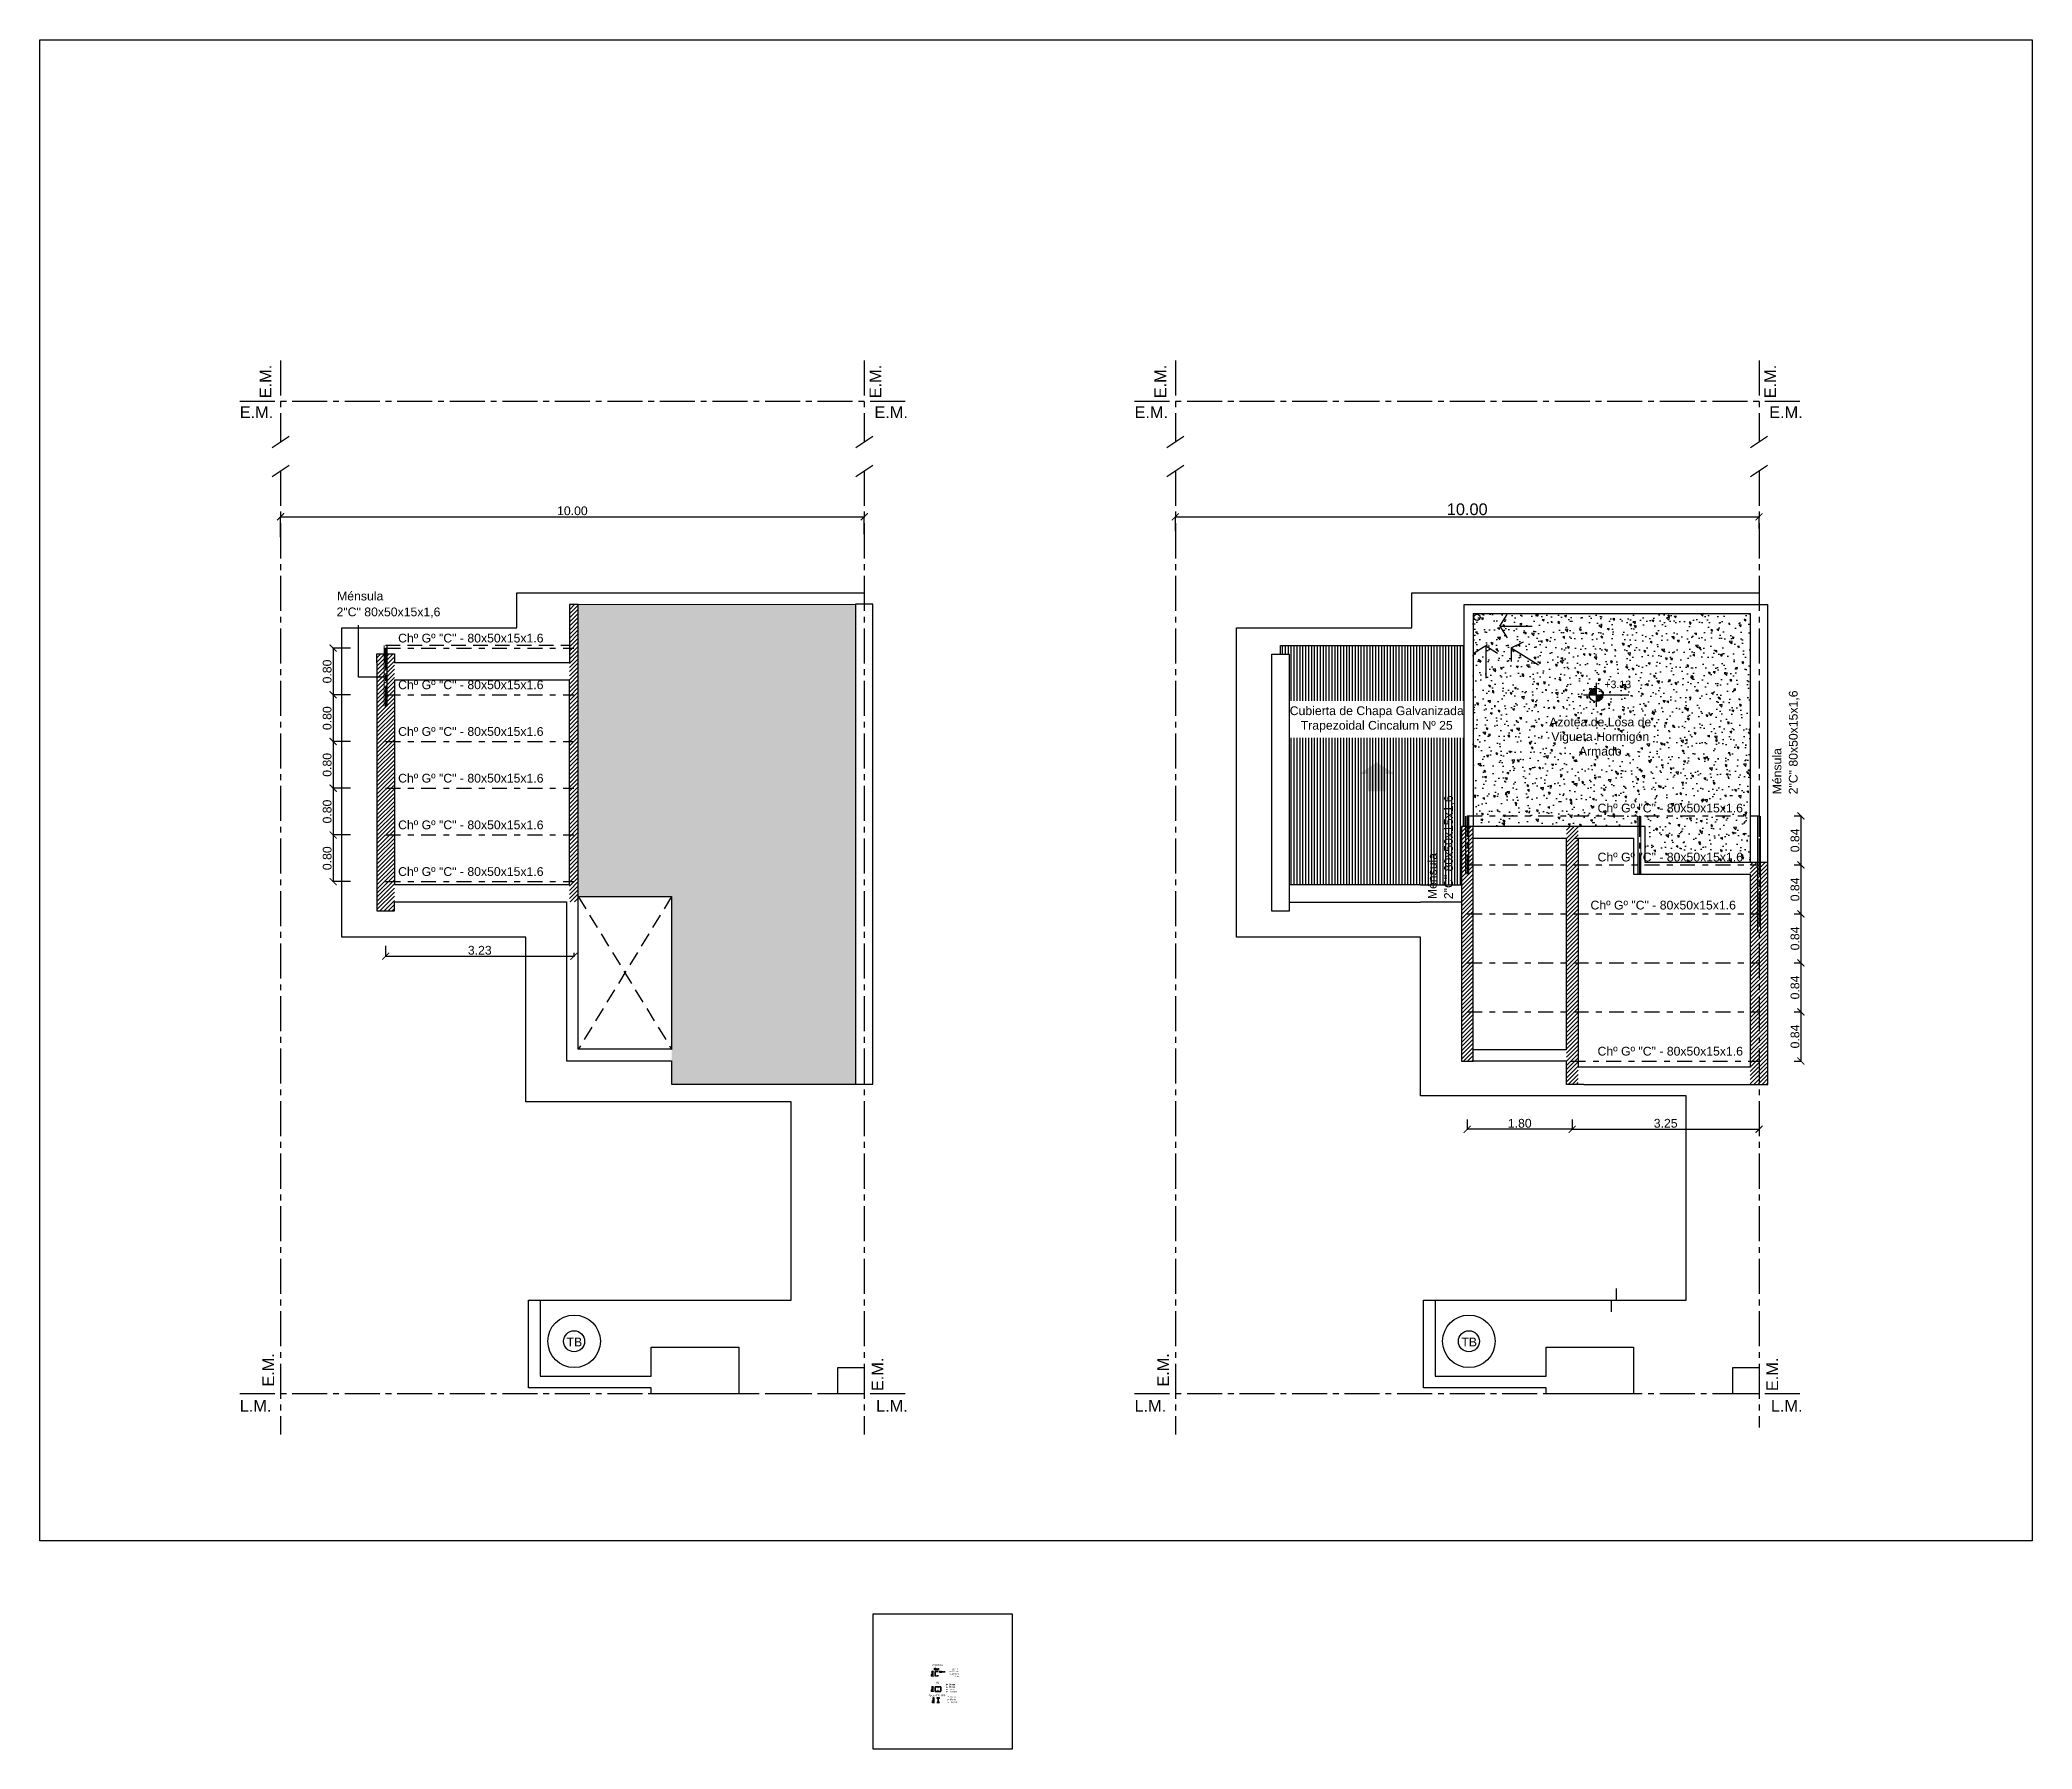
# Model space of a CAD drawing. Header units: millimetres. Extents: x 141 to 475, y -20 to 129.
# Drawn here: x 229.07 to 263.21, y -20.36 to 8.92 of the extents above; entities that cross this region are included whole.
import ezdxf

# ---------------------------------------------------------------- set-up
doc = ezdxf.new("R2010")
doc.units = ezdxf.units.MM
doc.header["$LTSCALE"] = 0.1
doc.header["$MEASUREMENT"] = 0
doc.header["$PDMODE"] = 3
doc.header["$PDSIZE"] = 0.1
for name, pattern in [('ACAD_ISO04W100', [30, 24, -3, 0, -3]), ('DASHDOT2', [12.7, 6.35, -3.175, 0, -3.175]), ('DASHED2', [0.375, 0.25, -0.125]), ('TRAZOS2', [0.375, 0.25, -0.125])]:
    doc.linetypes.add(name, pattern=pattern)
doc.layers.get('DEFPOINTS').update_dxf_attribs({"color": 1})
doc.layers.add('00-COTAS', color=1, linetype='Continuous', lineweight=9)
for name, color, linetype in [('Carpinterias', 7, 'Continuous'), ('CORREAS', 170, 'Continuous'), ('Cotas', 1, 'Continuous'), ('Cubierta', 7, 'Continuous'), ('EJES', 6, 'Continuous'), ('ELMER', 2, 'Continuous'), ('Equipamiento', 7, 'Continuous'), ('ESTRUCTURAS', 3, 'Continuous'), ('HATCH', 10, 'Continuous'), ('Muros', 7, 'Continuous'), ('TEXTO', 2, 'Continuous'), ('Textos', 7, 'Continuous')]:
    doc.layers.add(name, color=color, linetype=linetype)
doc.styles.add('ARIAL', font='arial.ttf', dxfattribs={"height": 0.18})
doc.styles.add('Arial20', font='arial.ttf', dxfattribs={"height": 0.2})
doc.styles.add('Arial30', font='arial.ttf', dxfattribs={"width": 0.8, "height": 0.3})
doc.styles.add('COTAS', font='ROMANS.shx', dxfattribs={"width": 0.7})
doc.styles.add('Diego', font='arial.ttf')
doc.styles.get("Standard").update_dxf_attribs({"font": 'arial.ttf'})
doc.dimstyles.new('COTA-1-100', dxfattribs={"dimtxt": 0.2, "dimasz": 0.12, "dimexe": 0.012, "dimexo": 0.15, "dimgap": 0.025, "dimtad": 1, "dimzin": 0, "dimdsep": 46, "dimtxsty": 'Arial20', "dimblk1": 'ARCHTICK', "dimblk2": 'ARCHTICK', "dimsah": 1, "dimcen": 0.09, "dimclrd": 256, "dimclre": 256, "dimclrt": 256, "dimazin": 0, "dimtfac": 1, "dimtofl": 0, "dimtmove": 2, "dimatfit": 3, "dimldrblk": 'ARCHTICK', "dimfxl": 1, "dimtolj": 1, "dimtzin": 0, "dimarcsym": 0})
doc.dimstyles.new('COTA-20', dxfattribs={"dimscale": 1.75, "dimtxt": 0.015, "dimasz": 0.004, "dimexe": 0.08, "dimexo": 0.1, "dimgap": 0.005, "dimtad": 1, "dimzin": 0, "dimdsep": 46, "dimtxsty": 'COTAS', "dimblk": 'DOT', "dimcen": 0.1, "dimse1": 1, "dimse2": 1, "dimclrd": 256, "dimclre": 256, "dimclrt": 256, "dimadec": 0, "dimazin": 0, "dimtfac": 1, "dimtix": 1, "dimtmove": 2, "dimatfit": 3, "dimldrblk": 'DOT', "dimfxl": 0, "dimtolj": 1, "dimtzin": 0, "dimarcsym": 0})

msp = doc.modelspace()

# ---------------------------------------------------------------- texts
at = {"layer": 'Cubierta', "color": 1, "insert": (255.877, -2.0559), "char_height": 0.26, "width": 1.302589, "attachment_point": 1}
msp.add_mtext('{\\H0.5x;+3.13 }', dxfattribs=at)
at = {"layer": 'ESTRUCTURAS', "style": 'Arial30'}
for s, p in [('CORREA', (244.3667, -18.9423)), ('Apoyo TR - IPN', (244.2992, -19.4575)), ('M1', (244.4211, -19.2395))]:
    msp.add_text(s, height=0.03, dxfattribs=at).set_placement(p)
at = {"layer": 'ESTRUCTURAS', "char_height": 0.025, "width": 0.228288, "attachment_point": 1, "style": 'Arial30'}
for s, insert in [('h= 80 mm\\Pa= 50 mm\\Pc= 15 mm\\Pe=   1.6 mm', (244.6571, -18.9783)), ('h= 80 mm\\Pa= 50 mm\\Pc= 15 mm\\Pe=   1.6 mm', (244.5968, -19.2434)), ('h= 80 mm\\Pa= 40 mm\\Pe=   1.6 mm', (244.612, -19.459))]:
    msp.add_mtext(s, dxfattribs=dict(at, insert=insert))
at = {"layer": 'TEXTO', "style": 'Arial30'}
for s, p in [('Ménsula', (234.1658, -0.6826)), ('2"C" 80x50x15x1,6', (234.1567, -0.9545)), ('Chº Gº "C" - 80x50x15x1.6', (235.2114, -1.4032)), ('Chº Gº "C" - 80x50x15x1.6', (235.2114, -2.2032)), ('Chº Gº "C" - 80x50x15x1.6', (235.2114, -3.0032)), ('Chº Gº "C" - 80x50x15x1.6', (235.2114, -3.8032)), ('Chº Gº "C" - 80x50x15x1.6', (255.7608, -4.315)), ('Chº Gº "C" - 80x50x15x1.6', (235.2114, -4.6032)), ('Chº Gº "C" - 80x50x15x1.6', (255.7608, -5.1549)), ('Chº Gº "C" - 80x50x15x1.6', (235.2114, -5.4032)), ('Chº Gº "C" - 80x50x15x1.6', (255.6399, -5.9779)), ('Chº Gº "C" - 80x50x15x1.6', (255.7608, -8.4809))]:
    msp.add_text(s, height=0.15, dxfattribs=at).set_placement(p)
for s, p in [('2"C" 80x50x15x1,6', (259.1887, -4.0052)), ('Ménsula', (258.9102, -4.0052)), ('2"C" 80x50x15x1,6', (253.2825, -5.8011)), ('Ménsula', (253.004, -5.8011))]:
    msp.add_text(s, height=0.15, rotation=90, dxfattribs=at).set_placement(p)
at = {"layer": 'Textos', "color": 2, "char_height": 0.2, "width": 0.738387, "attachment_point": 3, "rotation": 90, "style": 'Diego'}
for insert in [(232.8399, 3.3556), (243.2875, 3.3547), (248.1702, 3.3556), (258.6178, 3.3547), (232.8873, -13.5791), (248.2176, -13.5791), (243.3248, -13.6558), (258.6552, -13.6558)]:
    msp.add_mtext('E.M.', dxfattribs=dict(at, insert=insert))
at = {"layer": 'Textos', "color": 2, "char_height": 0.2, "attachment_point": 7, "style": 'Diego'}
for s, insert, width in [('E.M.', (232.4972, 2.442), 0.738387), ('E.M.', (243.371, 2.442), 0.738387), ('E.M.', (247.8276, 2.442), 0.738387), ('E.M.', (258.7014, 2.442), 0.738387), ('L.M.', (232.4973, -14.5821), 0.601279), ('L.M.', (243.3999, -14.5821), 0.601279), ('L.M.', (247.8277, -14.5821), 0.601279), ('L.M.', (258.7303, -14.5821), 0.601279)]:
    msp.add_mtext(s, dxfattribs=dict(at, insert=insert, width=width))
at = {"layer": 'Textos', "color": 1, "char_height": 0.15, "attachment_point": 1, "style": 'ARIAL'}
for s, insert, width in [('\\pxqc;Cubierta de Chapa Galvanizada\\PTrapezoidal Cincalum Nº 25', (250.4777, -2.4974), 3), ('\\pxqc;Azotea de Losa de Vigueta Hormigón Armado', (254.6817, -2.691), 2.250601)]:
    msp.add_mtext(s, dxfattribs=dict(at, insert=insert, width=width))
at = {"layer": 'Textos', "color": 2, "ltscale": 0.01, "char_height": 0.15, "width": 0.248602, "attachment_point": 1, "style": 'ARIAL'}
for insert in [(238.0972, -13.3136), (253.4275, -13.3136)]:
    msp.add_mtext('TB', dxfattribs=dict(at, insert=insert))

# ---------------------------------------------------------------- blocks, each defined once
blk = doc.blocks.new('_Oblique')
at = {"color": 0, "linetype": 'ByBlock', "lineweight": -2}
blk.add_line((-0.5, -0.5), (0.5, 0.5), dxfattribs=at)
blk = doc.blocks.new('*D6')
at = {"layer": '00-COTAS', "lineweight": -2, "transparency": 16777216}
for p, q in [((244.41, -19.007), (244.4, -19.007)), ((244.46, -19.007), (244.41, -19.007)), ((244.46, -19.007), (244.47, -19.007))]:
    blk.add_line(p, q, dxfattribs=at)
at = {"layer": 'DEFPOINTS', "color": 0, "transparency": 16777216}
for p in [(244.41, -19.007), (244.41, -19.043), (244.46, -19.041)]:
    blk.add_point(p, dxfattribs=at)
at = {"layer": '00-COTAS', "lineweight": -2, "transparency": 16777216, "xscale": 0.01, "yscale": 0.01, "zscale": 0.01}
blk.add_blockref('_Oblique', (244.41, -19.007), dxfattribs=at)
at = {"layer": '00-COTAS', "lineweight": -2, "transparency": 16777216, "xscale": 0.01, "yscale": 0.01, "zscale": 0.01, "rotation": 180}
blk.add_blockref('_Oblique', (244.46, -19.007), dxfattribs=at)
at = {"layer": '00-COTAS', "transparency": 16777216, "insert": (244.435, -18.989), "char_height": 0.025, "attachment_point": 5, "style": 'COTAS'}
blk.add_mtext('\\A1;50mm', dxfattribs=at)
blk = doc.blocks.new('_Dot')
at = {"color": 0, "linetype": 'ByBlock', "lineweight": -2}
blk.add_line((-0.5, 0), (-1, 0), dxfattribs=at)
at = {"color": 0, "linetype": 'ByBlock', "const_width": 0.5}
blk.add_lwpolyline([(-0.25, 0, 1), (0.25, 0, 1)], format="xyb", close=True, dxfattribs=at)
blk = doc.blocks.new('*D7')
at = {"layer": '00-COTAS', "lineweight": -2, "transparency": 16777216}
for p, q in [((244.376, -19.032), (244.376, -19.022)), ((244.376, -19.112), (244.376, -19.032)), ((244.376, -19.112), (244.376, -19.122))]:
    blk.add_line(p, q, dxfattribs=at)
at = {"layer": 'DEFPOINTS', "color": 0, "transparency": 16777216}
for p in [(244.376, -19.032), (244.419, -19.032), (244.419, -19.112)]:
    blk.add_point(p, dxfattribs=at)
at = {"layer": '00-COTAS', "lineweight": -2, "transparency": 16777216, "xscale": 0.01, "yscale": 0.01, "zscale": 0.01}
for p, rotation in [((244.376, -19.032), 270), ((244.376, -19.112), 90)]:
    blk.add_blockref('_Oblique', p, dxfattribs=dict(at, rotation=rotation))
at = {"layer": '00-COTAS', "transparency": 16777216, "insert": (244.358, -19.072), "char_height": 0.025, "attachment_point": 5, "rotation": 90, "style": 'COTAS'}
blk.add_mtext('\\A1;80mm', dxfattribs=at)
blk = doc.blocks.new('*D8')
at = {"layer": '00-COTAS', "lineweight": -2, "transparency": 16777216}
for p, q in [((244.494, -19.032), (244.494, -19.022)), ((244.494, -19.047), (244.494, -19.032)), ((244.494, -19.047), (244.494, -19.057))]:
    blk.add_line(p, q, dxfattribs=at)
at = {"layer": 'DEFPOINTS', "color": 0, "transparency": 16777216}
for p in [(244.446, -19.032), (244.458, -19.047), (244.494, -19.032)]:
    blk.add_point(p, dxfattribs=at)
at = {"layer": '00-COTAS', "lineweight": -2, "transparency": 16777216, "xscale": 0.01, "yscale": 0.01, "zscale": 0.01}
for p, rotation in [((244.494, -19.032), 270), ((244.494, -19.047), 90)]:
    blk.add_blockref('_Oblique', p, dxfattribs=dict(at, rotation=rotation))
at = {"layer": '00-COTAS', "transparency": 16777216, "insert": (244.537, -19.039), "char_height": 0.025, "attachment_point": 5, "style": 'COTAS'}
blk.add_mtext('\\A1;15mm', dxfattribs=at)
blk = doc.blocks.new('*D9')
at = {"layer": '00-COTAS', "lineweight": -2, "transparency": 16777216}
for p, q in [((244.376, -19.295), (244.376, -19.285)), ((244.376, -19.375), (244.376, -19.295)), ((244.376, -19.375), (244.376, -19.385))]:
    blk.add_line(p, q, dxfattribs=at)
at = {"layer": 'DEFPOINTS', "color": 0, "transparency": 16777216}
for p in [(244.376, -19.295), (244.419, -19.295), (244.419, -19.375)]:
    blk.add_point(p, dxfattribs=at)
at = {"layer": '00-COTAS', "lineweight": -2, "transparency": 16777216, "xscale": 0.01, "yscale": 0.01, "zscale": 0.01}
for p, rotation in [((244.376, -19.295), 270), ((244.376, -19.375), 90)]:
    blk.add_blockref('_Oblique', p, dxfattribs=dict(at, rotation=rotation))
at = {"layer": '00-COTAS', "transparency": 16777216, "insert": (244.358, -19.335), "char_height": 0.025, "attachment_point": 5, "rotation": 90, "style": 'COTAS'}
blk.add_mtext('\\A1;80mm', dxfattribs=at)
blk = doc.blocks.new('_ARCHTICK')
at = {"color": 0, "linetype": 'ByBlock', "const_width": 0.15}
blk.add_lwpolyline([(-0.5, -0.5), (0.5, 0.5)], dxfattribs=at)
blk = doc.blocks.new('*D92')
at = {"layer": 'Cotas', "lineweight": -2, "transparency": 16777216}
for p, q in [((233.197, 0.751), (243.197, 0.751)), ((233.197, 0.403), (233.197, 0.739)), ((243.197, 0.451), (243.197, 0.739))]:
    blk.add_line(p, q, dxfattribs=at)
at = {"layer": 'DEFPOINTS', "color": 0, "transparency": 16777216}
for p in [(243.197, 1.051), (233.197, 1.003), (243.197, 0.751)]:
    blk.add_point(p, dxfattribs=at)
at = {"layer": 'Cotas', "lineweight": -2, "transparency": 16777216, "xscale": 0.12, "yscale": 0.12, "zscale": 0.12, "rotation": 180}
blk.add_blockref('_ARCHTICK', (233.197, 0.751), dxfattribs=at)
at = {"layer": 'Cotas', "lineweight": -2, "transparency": 16777216, "xscale": 0.12, "yscale": 0.12, "zscale": 0.12}
blk.add_blockref('_ARCHTICK', (243.197, 0.751), dxfattribs=at)
at = {"layer": 'Cotas', "color": 2, "transparency": 16777216, "insert": (238.197, 0.852), "char_height": 0.15, "attachment_point": 5}
blk.add_mtext('\\A1;10.00', dxfattribs=at)
blk = doc.blocks.new('*D136')
at = {"layer": 'Cotas', "lineweight": -2, "transparency": 16777216}
for p, q in [((234.397, -1.5), (234.086, -1.5)), ((234.098, -1.5), (234.098, -2.3)), ((234.397, -2.3), (234.086, -2.3))]:
    blk.add_line(p, q, dxfattribs=at)
at = {"layer": 'DEFPOINTS', "color": 0, "transparency": 16777216}
for p in [(234.997, -1.5), (234.098, -2.3), (234.997, -2.3)]:
    blk.add_point(p, dxfattribs=at)
at = {"layer": 'Cotas', "lineweight": -2, "transparency": 16777216, "xscale": 0.12, "yscale": 0.12, "zscale": 0.12}
for p, rotation in [((234.098, -1.5), 90), ((234.098, -2.3), 270)]:
    blk.add_blockref('_ARCHTICK', p, dxfattribs=dict(at, rotation=rotation))
at = {"layer": 'Cotas', "color": 2, "transparency": 16777216, "insert": (233.996, -1.9), "char_height": 0.15, "attachment_point": 5, "rotation": 90}
blk.add_mtext('\\A1;0.80', dxfattribs=at)
blk = doc.blocks.new('*D93')
at = {"layer": 'Cotas', "lineweight": -2, "transparency": 16777216}
for p, q in [((234.397, -2.3), (234.086, -2.3)), ((234.098, -2.3), (234.098, -3.1)), ((234.397, -3.1), (234.086, -3.1))]:
    blk.add_line(p, q, dxfattribs=at)
at = {"layer": 'DEFPOINTS', "color": 0, "transparency": 16777216}
for p in [(234.997, -2.3), (234.098, -3.1), (234.997, -3.1)]:
    blk.add_point(p, dxfattribs=at)
at = {"layer": 'Cotas', "lineweight": -2, "transparency": 16777216, "xscale": 0.12, "yscale": 0.12, "zscale": 0.12}
for p, rotation in [((234.098, -2.3), 90), ((234.098, -3.1), 270)]:
    blk.add_blockref('_ARCHTICK', p, dxfattribs=dict(at, rotation=rotation))
at = {"layer": 'Cotas', "color": 2, "transparency": 16777216, "insert": (233.996, -2.7), "char_height": 0.15, "attachment_point": 5, "rotation": 90}
blk.add_mtext('\\A1;0.80', dxfattribs=at)
blk = doc.blocks.new('*D94')
at = {"layer": 'Cotas', "lineweight": -2, "transparency": 16777216}
for p, q in [((234.397, -3.1), (234.086, -3.1)), ((234.098, -3.1), (234.098, -3.9)), ((234.397, -3.9), (234.086, -3.9))]:
    blk.add_line(p, q, dxfattribs=at)
at = {"layer": 'DEFPOINTS', "color": 0, "transparency": 16777216}
for p in [(234.997, -3.1), (234.098, -3.9), (234.997, -3.9)]:
    blk.add_point(p, dxfattribs=at)
at = {"layer": 'Cotas', "lineweight": -2, "transparency": 16777216, "xscale": 0.12, "yscale": 0.12, "zscale": 0.12}
for p, rotation in [((234.098, -3.1), 90), ((234.098, -3.9), 270)]:
    blk.add_blockref('_ARCHTICK', p, dxfattribs=dict(at, rotation=rotation))
at = {"layer": 'Cotas', "color": 2, "transparency": 16777216, "insert": (233.996, -3.5), "char_height": 0.15, "attachment_point": 5, "rotation": 90}
blk.add_mtext('\\A1;0.80', dxfattribs=at)
blk = doc.blocks.new('*D95')
at = {"layer": 'Cotas', "lineweight": -2, "transparency": 16777216}
for p, q in [((234.397, -3.9), (234.086, -3.9)), ((234.098, -3.9), (234.098, -4.7)), ((234.397, -4.7), (234.086, -4.7))]:
    blk.add_line(p, q, dxfattribs=at)
at = {"layer": 'DEFPOINTS', "color": 0, "transparency": 16777216}
for p in [(234.997, -3.9), (234.098, -4.7), (234.997, -4.7)]:
    blk.add_point(p, dxfattribs=at)
at = {"layer": 'Cotas', "lineweight": -2, "transparency": 16777216, "xscale": 0.12, "yscale": 0.12, "zscale": 0.12}
for p, rotation in [((234.098, -3.9), 90), ((234.098, -4.7), 270)]:
    blk.add_blockref('_ARCHTICK', p, dxfattribs=dict(at, rotation=rotation))
at = {"layer": 'Cotas', "color": 2, "transparency": 16777216, "insert": (233.996, -4.3), "char_height": 0.15, "attachment_point": 5, "rotation": 90}
blk.add_mtext('\\A1;0.80', dxfattribs=at)
blk = doc.blocks.new('*D96')
at = {"layer": 'Cotas', "lineweight": -2, "transparency": 16777216}
for p, q in [((234.397, -4.7), (234.086, -4.7)), ((234.098, -4.7), (234.098, -5.5)), ((234.397, -5.5), (234.086, -5.5))]:
    blk.add_line(p, q, dxfattribs=at)
at = {"layer": 'DEFPOINTS', "color": 0, "transparency": 16777216}
for p in [(234.997, -4.7), (234.098, -5.5), (234.997, -5.5)]:
    blk.add_point(p, dxfattribs=at)
at = {"layer": 'Cotas', "lineweight": -2, "transparency": 16777216, "xscale": 0.12, "yscale": 0.12, "zscale": 0.12}
for p, rotation in [((234.098, -4.7), 90), ((234.098, -5.5), 270)]:
    blk.add_blockref('_ARCHTICK', p, dxfattribs=dict(at, rotation=rotation))
at = {"layer": 'Cotas', "color": 2, "transparency": 16777216, "insert": (233.996, -5.1), "char_height": 0.15, "attachment_point": 5, "rotation": 90}
blk.add_mtext('\\A1;0.80', dxfattribs=at)
blk = doc.blocks.new('*D137')
at = {"layer": 'Cotas', "lineweight": -2, "transparency": 16777216}
for p, q in [((234.997, -6.6), (234.997, -6.791)), ((234.997, -6.779), (238.222, -6.779)), ((238.222, -6.722), (238.222, -6.791))]:
    blk.add_line(p, q, dxfattribs=at)
at = {"layer": 'DEFPOINTS', "color": 0, "transparency": 16777216}
for p in [(234.997, -6), (238.222, -6.122), (238.222, -6.779)]:
    blk.add_point(p, dxfattribs=at)
at = {"layer": 'Cotas', "lineweight": -2, "transparency": 16777216, "xscale": 0.12, "yscale": 0.12, "zscale": 0.12, "rotation": 180}
blk.add_blockref('_ARCHTICK', (234.997, -6.779), dxfattribs=at)
at = {"layer": 'Cotas', "lineweight": -2, "transparency": 16777216, "xscale": 0.12, "yscale": 0.12, "zscale": 0.12}
blk.add_blockref('_ARCHTICK', (238.222, -6.779), dxfattribs=at)
at = {"layer": 'Cotas', "color": 2, "transparency": 16777216, "insert": (236.61, -6.678), "char_height": 0.15, "attachment_point": 5}
blk.add_mtext('\\A1;3.23', dxfattribs=at)
blk = doc.blocks.new('*D86')
at = {"layer": 'Cotas', "lineweight": -2, "transparency": 16777216}
for p, q in [((248.528, 0.751), (258.528, 0.751)), ((248.528, 0.503), (248.528, 0.739)), ((258.528, 0.551), (258.528, 0.739))]:
    blk.add_line(p, q, dxfattribs=at)
at = {"layer": 'DEFPOINTS', "color": 0, "transparency": 16777216}
for p in [(258.528, 1.051), (248.528, 1.003), (258.528, 0.751)]:
    blk.add_point(p, dxfattribs=at)
at = {"layer": 'Cotas', "lineweight": -2, "transparency": 16777216, "xscale": 0.12, "yscale": 0.12, "zscale": 0.12, "rotation": 180}
blk.add_blockref('_ARCHTICK', (248.528, 0.751), dxfattribs=at)
at = {"layer": 'Cotas', "lineweight": -2, "transparency": 16777216, "xscale": 0.12, "yscale": 0.12, "zscale": 0.12}
blk.add_blockref('_ARCHTICK', (258.528, 0.751), dxfattribs=at)
at = {"layer": 'Cotas', "color": 2, "transparency": 16777216, "insert": (253.528, 0.878), "char_height": 0.2, "attachment_point": 5, "style": 'Arial20'}
blk.add_mtext('\\A1;10.00', dxfattribs=at)
blk = doc.blocks.new('Nivel Planta')
at = {"layer": 'Cubierta'}
h = blk.add_hatch(color=1, dxfattribs=at)
h.paths.add_polyline_path([(509.851, 209.413, 0.414214), (509.733, 209.295), (509.851, 209.295)])
h.paths.add_polyline_path([(509.969, 209.295), (509.851, 209.295), (509.851, 209.177, 0.414214)])
at = {"layer": 'Cotas', "color": 1}
for p, q in [((509.636, 209.295), (510.413, 209.295)), ((509.851, 209.499), (509.851, 209.09))]:
    blk.add_line(p, q, dxfattribs=at)
blk.add_circle((509.851, 209.295), 0.118, dxfattribs=at)
blk = doc.blocks.new('*D117')
at = {"layer": 'Cotas', "lineweight": -2, "transparency": 16777216}
for p, q in [((259.128, -4.374), (259.257, -4.374)), ((259.245, -4.374), (259.245, -5.214)), ((259.128, -5.214), (259.257, -5.214))]:
    blk.add_line(p, q, dxfattribs=at)
at = {"layer": 'DEFPOINTS', "color": 0, "transparency": 16777216}
for p in [(258.528, -4.374), (258.528, -5.214), (259.245, -5.214)]:
    blk.add_point(p, dxfattribs=at)
at = {"layer": 'Cotas', "lineweight": -2, "transparency": 16777216, "xscale": 0.12, "yscale": 0.12, "zscale": 0.12}
for p, rotation in [((259.245, -4.374), 90), ((259.245, -5.214), 270)]:
    blk.add_blockref('_ARCHTICK', p, dxfattribs=dict(at, rotation=rotation))
at = {"layer": 'Cotas', "color": 2, "transparency": 16777216, "insert": (259.144, -4.794), "char_height": 0.15, "attachment_point": 5, "rotation": 90}
blk.add_mtext('\\A1;0.84', dxfattribs=at)
blk = doc.blocks.new('*D118')
at = {"layer": 'Cotas', "lineweight": -2, "transparency": 16777216}
for p, q in [((259.128, -5.214), (259.257, -5.214)), ((259.245, -5.214), (259.245, -6.054)), ((259.128, -6.054), (259.257, -6.054))]:
    blk.add_line(p, q, dxfattribs=at)
at = {"layer": 'DEFPOINTS', "color": 0, "transparency": 16777216}
for p in [(258.528, -5.214), (258.528, -6.054), (259.245, -6.054)]:
    blk.add_point(p, dxfattribs=at)
at = {"layer": 'Cotas', "lineweight": -2, "transparency": 16777216, "xscale": 0.12, "yscale": 0.12, "zscale": 0.12}
for p, rotation in [((259.245, -5.214), 90), ((259.245, -6.054), 270)]:
    blk.add_blockref('_ARCHTICK', p, dxfattribs=dict(at, rotation=rotation))
at = {"layer": 'Cotas', "color": 2, "transparency": 16777216, "insert": (259.144, -5.634), "char_height": 0.15, "attachment_point": 5, "rotation": 90}
blk.add_mtext('\\A1;0.84', dxfattribs=at)
blk = doc.blocks.new('*D119')
at = {"layer": 'Cotas', "lineweight": -2, "transparency": 16777216}
for p, q in [((259.128, -6.054), (259.257, -6.054)), ((259.245, -6.054), (259.245, -6.894)), ((259.128, -6.894), (259.257, -6.894))]:
    blk.add_line(p, q, dxfattribs=at)
at = {"layer": 'DEFPOINTS', "color": 0, "transparency": 16777216}
for p in [(258.528, -6.054), (258.528, -6.894), (259.245, -6.894)]:
    blk.add_point(p, dxfattribs=at)
at = {"layer": 'Cotas', "lineweight": -2, "transparency": 16777216, "xscale": 0.12, "yscale": 0.12, "zscale": 0.12}
for p, rotation in [((259.245, -6.054), 90), ((259.245, -6.894), 270)]:
    blk.add_blockref('_ARCHTICK', p, dxfattribs=dict(at, rotation=rotation))
at = {"layer": 'Cotas', "color": 2, "transparency": 16777216, "insert": (259.144, -6.474), "char_height": 0.15, "attachment_point": 5, "rotation": 90}
blk.add_mtext('\\A1;0.84', dxfattribs=at)
blk = doc.blocks.new('*D120')
at = {"layer": 'Cotas', "lineweight": -2, "transparency": 16777216}
for p, q in [((259.128, -6.894), (259.257, -6.894)), ((259.245, -6.894), (259.245, -7.734)), ((259.128, -7.734), (259.257, -7.734))]:
    blk.add_line(p, q, dxfattribs=at)
at = {"layer": 'DEFPOINTS', "color": 0, "transparency": 16777216}
for p in [(258.528, -6.894), (258.528, -7.734), (259.245, -7.734)]:
    blk.add_point(p, dxfattribs=at)
at = {"layer": 'Cotas', "lineweight": -2, "transparency": 16777216, "xscale": 0.12, "yscale": 0.12, "zscale": 0.12}
for p, rotation in [((259.245, -6.894), 90), ((259.245, -7.734), 270)]:
    blk.add_blockref('_ARCHTICK', p, dxfattribs=dict(at, rotation=rotation))
at = {"layer": 'Cotas', "color": 2, "transparency": 16777216, "insert": (259.144, -7.314), "char_height": 0.15, "attachment_point": 5, "rotation": 90}
blk.add_mtext('\\A1;0.84', dxfattribs=at)
blk = doc.blocks.new('*D121')
at = {"layer": 'Cotas', "lineweight": -2, "transparency": 16777216}
for p, q in [((259.128, -7.734), (259.257, -7.734)), ((259.245, -7.734), (259.245, -8.574)), ((259.128, -8.574), (259.257, -8.574))]:
    blk.add_line(p, q, dxfattribs=at)
at = {"layer": 'DEFPOINTS', "color": 0, "transparency": 16777216}
for p in [(258.528, -7.734), (258.528, -8.574), (259.245, -8.574)]:
    blk.add_point(p, dxfattribs=at)
at = {"layer": 'Cotas', "lineweight": -2, "transparency": 16777216, "xscale": 0.12, "yscale": 0.12, "zscale": 0.12}
for p, rotation in [((259.245, -7.734), 90), ((259.245, -8.574), 270)]:
    blk.add_blockref('_ARCHTICK', p, dxfattribs=dict(at, rotation=rotation))
at = {"layer": 'Cotas', "color": 2, "transparency": 16777216, "insert": (259.144, -8.154), "char_height": 0.15, "attachment_point": 5, "rotation": 90}
blk.add_mtext('\\A1;0.84', dxfattribs=at)
blk = doc.blocks.new('*D122')
at = {"layer": 'Cotas', "lineweight": -2, "transparency": 16777216}
for p, q in [((255.328, -9.574), (255.328, -9.756)), ((255.328, -9.744), (258.528, -9.744)), ((258.528, -9.574), (258.528, -9.756))]:
    blk.add_line(p, q, dxfattribs=at)
at = {"layer": 'DEFPOINTS', "color": 0, "transparency": 16777216}
for p in [(255.328, -8.974), (258.528, -8.974), (258.528, -9.744)]:
    blk.add_point(p, dxfattribs=at)
at = {"layer": 'Cotas', "lineweight": -2, "transparency": 16777216, "xscale": 0.12, "yscale": 0.12, "zscale": 0.12, "rotation": 180}
blk.add_blockref('_ARCHTICK', (255.328, -9.744), dxfattribs=at)
at = {"layer": 'Cotas', "lineweight": -2, "transparency": 16777216, "xscale": 0.12, "yscale": 0.12, "zscale": 0.12}
blk.add_blockref('_ARCHTICK', (258.528, -9.744), dxfattribs=at)
at = {"layer": 'Cotas', "color": 2, "transparency": 16777216, "insert": (256.928, -9.642), "char_height": 0.15, "attachment_point": 5}
blk.add_mtext('\\A1;3.25', dxfattribs=at)
blk = doc.blocks.new('*D256')
at = {"layer": '00-COTAS', "lineweight": -2, "transparency": 16777216}
for p, q in [((244.391, -19.486), (244.391, -19.476)), ((244.391, -19.486), (244.391, -19.566)), ((244.391, -19.566), (244.391, -19.576))]:
    blk.add_line(p, q, dxfattribs=at)
at = {"layer": 'DEFPOINTS', "color": 0, "transparency": 16777216}
for p in [(244.391, -19.566), (244.444, -19.486), (244.444, -19.566)]:
    blk.add_point(p, dxfattribs=at)
at = {"layer": '00-COTAS', "lineweight": -2, "transparency": 16777216, "xscale": 0.01, "yscale": 0.01, "zscale": 0.01}
for p, rotation in [((244.391, -19.486), 270), ((244.391, -19.566), 90)]:
    blk.add_blockref('_Oblique', p, dxfattribs=dict(at, rotation=rotation))
at = {"layer": '00-COTAS', "transparency": 16777216, "insert": (244.374, -19.526), "char_height": 0.025, "attachment_point": 5, "rotation": 90, "style": 'COTAS'}
blk.add_mtext('\\A1;80mm', dxfattribs=at)
blk = doc.blocks.new('*D365')
at = {"layer": 'Cotas', "lineweight": -2, "transparency": 16777216}
for p, q in [((253.528, -9.574), (253.528, -9.756)), ((255.328, -9.744), (253.528, -9.744)), ((255.328, -9.574), (255.328, -9.756))]:
    blk.add_line(p, q, dxfattribs=at)
at = {"layer": 'DEFPOINTS', "color": 0, "transparency": 16777216}
for p in [(253.528, -8.974), (255.328, -8.974), (253.528, -9.744)]:
    blk.add_point(p, dxfattribs=at)
at = {"layer": 'Cotas', "lineweight": -2, "transparency": 16777216, "xscale": 0.12, "yscale": 0.12, "zscale": 0.12, "rotation": 180}
blk.add_blockref('_ARCHTICK', (253.528, -9.744), dxfattribs=at)
at = {"layer": 'Cotas', "lineweight": -2, "transparency": 16777216, "xscale": 0.12, "yscale": 0.12, "zscale": 0.12}
blk.add_blockref('_ARCHTICK', (255.328, -9.744), dxfattribs=at)
at = {"layer": 'Cotas', "color": 2, "transparency": 16777216, "insert": (254.428, -9.642), "char_height": 0.15, "attachment_point": 5}
blk.add_mtext('\\A1;1.80', dxfattribs=at)

# ---------------------------------------------------------------- dimensions: what is measured, and where the dimension line sits
at = {"layer": '00-COTAS'}
for base, p1, p2, angle, override, picture, middle in [((244.3756, -19.0319), (244.4192, -19.1119), (244.4192, -19.0319), 90, {"dimscale": 1, "dimtxt": 0.025, "dimasz": 0.01, "dimdec": 0, "dimlfac": 1000, "dimpost": 'mm', "dimblk1": 'Oblique', "dimblk2": 'Oblique', "dimsah": 1}, '*D7', (244.3581, -19.0719)), ((244.4097, -19.0068), (244.4597, -19.041), (244.4097, -19.0432), 180, {"dimscale": 1, "dimtxt": 0.025, "dimasz": 0.01, "dimdec": 0, "dimlfac": 1000, "dimpost": 'mm', "dimblk1": 'Oblique', "dimblk2": 'Oblique', "dimsah": 1}, '*D6', (244.4347, -18.9893)), ((244.4943, -19.0319), (244.4581, -19.0469), (244.446, -19.0319), 90, {"dimscale": 1, "dimtxt": 0.025, "dimasz": 0.01, "dimtad": 2, "dimtih": 1, "dimdec": 0, "dimlfac": 1000, "dimpost": 'mm', "dimblk1": 'Oblique', "dimblk2": 'Oblique', "dimsah": 1}, '*D8', (244.5368, -19.0394)), ((244.3756, -19.2953), (244.4192, -19.3753), (244.4192, -19.2953), 90, {"dimscale": 1, "dimtxt": 0.025, "dimasz": 0.01, "dimdec": 0, "dimlfac": 1000, "dimpost": 'mm', "dimblk1": 'Oblique', "dimblk2": 'Oblique', "dimsah": 1}, '*D9', (244.3581, -19.3353)), ((244.3911, -19.5664), (244.4438, -19.4864), (244.4438, -19.5664), 90, {"dimscale": 1, "dimtxt": 0.025, "dimasz": 0.01, "dimdec": 0, "dimlfac": 1000, "dimpost": 'mm', "dimblk1": 'Oblique', "dimblk2": 'Oblique', "dimsah": 1}, '*D256', (244.3736, -19.5264))]:
    dim = msp.add_linear_dim(base=base, p1=p1, p2=p2, angle=angle, dimstyle='COTA-20', override=override, dxfattribs=at)
    dim.commit()
    dim.dimension.update_dxf_attribs({"geometry": picture, "text_midpoint": middle})
at = {"layer": 'Cotas'}
for base, p1, p2, override, picture, middle in [((243.1973, 0.7506), (233.1973, 1.0034), (243.1973, 1.0514), {"dimtxt": 0.15, "dimexo": 0.6, "dimtxsty": 'Standard', "dimclrt": 2}, '*D92', (238.1973, 0.8521)), ((258.5277, 0.7506), (248.5277, 1.0034), (258.5277, 1.0514), {"dimexo": 0.5, "dimclrt": 2}, '*D86', (253.5277, 0.8777)), ((238.2223351871, -6.7792300923), (234.9973351871, -5.9995337767), (238.2223351871, -6.1224801407), {"dimtxt": 0.15, "dimexo": 0.6, "dimtxsty": 'Standard', "dimclrt": 2}, '*D137', (236.6098351871, -6.6775929845)), ((253.5277, -9.7435), (255.3277, -8.9742), (253.5277, -8.9742), {"dimtxt": 0.15, "dimexo": 0.6, "dimtxsty": 'Standard', "dimclrt": 2}, '*D365', (254.4277, -9.642))]:
    dim = msp.add_linear_dim(base=base, p1=p1, p2=p2, dimstyle='COTA-1-100', override=override, dxfattribs=at)
    dim.commit()
    dim.dimension.update_dxf_attribs({"geometry": picture, "text_midpoint": middle})
for base, p1, p2, picture, middle in [((234.0981, -2.2995), (234.9973, -1.4995), (234.9973, -2.2995), '*D136', (233.9965, -1.8995)), ((234.0981, -3.0995), (234.9973, -2.2995), (234.9973, -3.0995), '*D93', (233.9965, -2.6995)), ((234.0981, -3.8995), (234.9973, -3.0995), (234.9973, -3.8995), '*D94', (233.9965, -3.4995)), ((234.0981, -4.6995), (234.9973, -3.8995), (234.9973, -4.6995), '*D95', (233.9965, -4.2995)), ((259.2453, -5.2142), (258.5277, -4.3742), (258.5277, -5.2142), '*D117', (259.1437, -4.7942)), ((234.0981, -5.4995), (234.9973, -4.6995), (234.9973, -5.4995), '*D96', (233.9965, -5.0995)), ((259.2453, -6.0542), (258.5277, -5.2142), (258.5277, -6.0542), '*D118', (259.1437, -5.6342)), ((259.2453, -6.8942), (258.5277, -6.0542), (258.5277, -6.8942), '*D119', (259.1437, -6.4742)), ((259.2453, -7.7342), (258.5277, -6.8942), (258.5277, -7.7342), '*D120', (259.1437, -7.3142)), ((259.2453, -8.5742), (258.5277, -7.7342), (258.5277, -8.5742), '*D121', (259.1437, -8.1542))]:
    dim = msp.add_linear_dim(base=base, p1=p1, p2=p2, angle=90, dimstyle='COTA-1-100', override={"dimtxt": 0.15, "dimexo": 0.6, "dimtxsty": 'Standard', "dimclrt": 2}, dxfattribs=at)
    dim.commit()
    dim.dimension.update_dxf_attribs({"geometry": picture, "text_midpoint": middle})
dim = msp.add_linear_dim(base=(258.5277, -9.7435), p1=(255.3277, -8.9742), p2=(258.5277, -8.9742), text='3.25', dimstyle='COTA-1-100', override={"dimtxt": 0.15, "dimexo": 0.6, "dimtxsty": 'Standard', "dimclrt": 2}, dxfattribs=at)
dim.commit()
dim.dimension.update_dxf_attribs({"geometry": '*D122', "text_midpoint": (256.9277, -9.6419)})

# ---------------------------------------------------------------- hatches: boundary and pattern name
at = {"linetype": 'Continuous', "true_color": 0x991b1e}
h = msp.add_hatch(dxfattribs=at)
h.set_pattern_fill('_USER', color=244, scale=0.05, angle=45, style=0, pattern_type=0)
h.set_pattern_definition([(45, (-1693.40399, -1034.792103), (-0.0353553391, 0.0353553391), [])])
h.paths.add_polyline_path([(235.1473, -1.5995), (234.8473, -1.5995), (234.8473, -5.9995), (235.1473, -5.9995)])
h.paths.add_polyline_path([(238.2973, -0.7547), (238.1473, -0.7547), (238.1473, -5.8495), (238.2973, -5.8495)])
h = msp.add_hatch(dxfattribs=at)
h.set_pattern_fill('_USER', color=244, scale=0.05, angle=45, style=0, pattern_type=0)
h.set_pattern_definition([(45, (-1691.280636, -1034.787395), (-0.0353553391, 0.0353553391), [])])
h.paths.add_polyline_path([(253.6277, -4.5542), (253.4277, -4.5542), (253.4277, -8.5742), (253.6277, -8.5742)])
h.paths.add_polyline_path([(255.4277, -4.5542), (255.2277, -4.5542), (255.2277, -8.9742), (255.4277, -8.9742)])
h.paths.add_polyline_path([(258.6777, -5.1742), (258.3777, -5.1742), (258.3777, -8.9742), (258.6777, -8.9742)])
at = {"layer": 'Cubierta', "ltscale": 0.01}
msp.add_hatch(color=2, dxfattribs=at).paths.add_polyline_path([(252.1291, -3.6549), (252.2791, -3.6549), (251.9791, -3.4549), (251.6791, -3.6549), (251.8291, -3.6549), (251.8291, -3.9549), (252.1291, -3.9549)])
at = {"layer": 'HATCH', "true_color": 0x636466}
h = msp.add_hatch(dxfattribs=at)
h.set_pattern_fill('AR-CONC', color=251, scale=0.002, angle=90)
h.set_pattern_definition([(140, (-33.89314, -26.55166), (0.03187817, 0.36436934), [0.0381, -0.4191]), (85, (-33.89314, -26.55166), (-0.3821137, -0.07048684), [0.03048, -0.33528117]), (190.45144, (-33.8905, -26.5213), (-0.3502355, 0.2938825), [0.03238, -0.3561805]), (136.1842, (-33.99474, -26.55166), (0.08408466, 0.5421581), [0.05715, -0.62865]), (186.63556, (-33.98774, -26.5065), (-0.4948522, 0.4748083), [0.04857, -0.5342712]), (81.18415, (-33.99474, -26.55166), (-0.4948522, 0.4748083), [0.0457199, -0.5029195]), (111, (-33.96934, -26.50086), (0.2045304, 0.30322878), [0.0381, -0.4191]), (56, (-33.96934, -26.50086), (-0.36837593, 0.12360406), [0.03048, -0.33528]), (161.45145, (-33.9523, -26.4756), (-0.16384554, 0.42683284), [0.03238, -0.35617988]), (127.5, (-33.89314, -26.55166), (-0.16911008, 0.006177207), [0, -0.331216, 0, -0.34036, 0, -0.33655]), (97.5, (-33.89314, -26.55166), (-0.20036115, 0.13363933), [0, -0.194056, 0, -0.323596, 0, -0.12827]), (57.5, (-33.89314, -26.66495), (0.01145749, 0.27118119), [0, -0.127, 0, -0.39624, 0, -0.52578]), (47.5, (-33.89314, -26.71575), (-0.05085298, 0.29625836), [0, -0.1651, 0, -0.263144, 0, -0.37338])])
h.paths.add_polyline_path([(243.0473, -2.0495), (243.0473, -0.7495), (238.2973, -0.7547), (238.2973, -1.9495), (238.2973, -4.7495), (238.2973, -5.7542), (239.8973, -5.7542), (239.8979, -7.7695), (239.8973, -8.3695), (239.8973, -8.5695), (239.8979, -8.5695), (239.8979, -8.9695), (243.0473, -8.9695), (243.0473, -8.0695)])
h = msp.add_hatch(dxfattribs=at)
h.set_pattern_fill('AR-CONC', color=251, scale=0.002, angle=90)
h.set_pattern_definition([(140, (-44.7638, -26.55166), (0.03187817, 0.36436934), [0.0381, -0.4191]), (85, (-44.7638, -26.55166), (-0.3821137, -0.07048684), [0.03048, -0.33528117]), (190.45144, (-44.76116, -26.5213), (-0.3502355, 0.2938825), [0.03238, -0.3561805]), (136.1842, (-44.8654, -26.55166), (0.08408466, 0.5421581), [0.05715, -0.62865]), (186.63556, (-44.8584, -26.5065), (-0.49485225, 0.4748083), [0.04857, -0.5342712]), (81.18415, (-44.8654, -26.55166), (-0.4948522, 0.4748083), [0.0457199, -0.5029195]), (111, (-44.84, -26.50086), (0.2045304, 0.30322878), [0.0381, -0.4191]), (56, (-44.84, -26.50086), (-0.36837593, 0.12360406), [0.03048, -0.33528]), (161.45145, (-44.82297, -26.4756), (-0.16384554, 0.42683284), [0.03238, -0.35617988]), (127.5, (-44.76381, -26.55166), (-0.16911008, 0.006177207), [0, -0.331216, 0, -0.34036, 0, -0.33655]), (97.5, (-44.76381, -26.55166), (-0.20036115, 0.13363933), [0, -0.194056, 0, -0.323596, 0, -0.12827]), (57.5, (-44.76381, -26.66495), (0.01145749, 0.27118119), [0, -0.127, 0, -0.39624, 0, -0.52578]), (47.5, (-44.76381, -26.71575), (-0.05085298, 0.29625836), [0, -0.1651, 0, -0.263144, 0, -0.37338])])
h.paths.add_polyline_path([(258.3777, -0.9044), (253.6277, -0.9044), (253.6277, -4.5542), (256.5777, -4.5542), (256.5777, -5.1742), (258.3777, -5.1742)])
at = {"layer": 'HATCH'}
h = msp.add_hatch(dxfattribs=at)
h.set_pattern_fill('_USER,_O', color=9, scale=0.05, angle=90, pattern_type=0)
h.set_pattern_definition([(90, (-114.236807, -501.316225), (-0.05, 3e-18), [])])
h.paths.add_polyline_path([(253.4777, -1.4542), (250.3277, -1.4542), (250.3277, -1.6042), (250.4777, -1.6042), (250.4777, -5.5535), (252.4277, -5.5535), (252.7277, -5.5535), (253.4277, -5.5542), (253.4277, -4.5542), (253.4777, -4.5535)])
h.paths.add_polyline_path([(250.4777, -3.0374), (253.4777, -3.0374), (253.4777, -2.4043), (250.4777, -2.4043)])

# ---------------------------------------------------------------- linework, layer by layer
at = {"color": 1, "linetype": 'DASHED2', "ltscale": 10}
for p, q in [((238.2973, -5.7542), (239.8973, -8.3742)), ((239.8973, -5.7542), (238.2973, -8.3742))]:
    msp.add_line(p, q, dxfattribs=at)
at = {"color": 1, "linetype": 'Continuous'}
for points in [[(233.0511, 1.94), (233.3436, 2.1303)], [(243.0511, 1.94), (243.3436, 2.1303)], [(248.3814, 1.94), (248.6739, 2.1303)], [(258.3814, 1.94), (258.6739, 2.1303)], [(233.0511, 1.4433), (233.3436, 1.6335)], [(243.0511, 1.4433), (243.3436, 1.6335)], [(248.3814, 1.4433), (248.6739, 1.6335)], [(258.3814, 1.4433), (258.6739, 1.6335)]]:
    msp.add_lwpolyline(points, dxfattribs=at)
at = {"color": 1, "ltscale": 2}
msp.add_lwpolyline([(234.9973, -1.9995), (234.533, -1.9995), (234.533, -1.1084)], dxfattribs=at)
msp.add_lwpolyline([(243.3521, -18.0463), (245.732, -18.0463), (245.732, -20.3643), (243.3521, -20.3643)], close=True)
at = {"layer": 'Carpinterias', "color": 170, "linetype": 'ACAD_ISO04W100', "ltscale": 0.15}
for p, q in [((234.9973, -1.4995), (234.9973, -2.4995)), ((253.5277, -4.3742), (253.5277, -5.3742)), ((256.4777, -4.3742), (256.4777, -5.3742)), ((258.5277, -4.3742), (258.5277, -6.0542))]:
    msp.add_line(p, q, dxfattribs=at)
at = {"layer": 'CORREAS', "linetype": 'DASHDOT2', "ltscale": 0.4}
for p, q in [((234.9973, -1.4995), (238.2223, -1.4995)), ((234.9973, -2.2995), (238.2223, -2.2995)), ((234.9973, -3.0995), (238.2223, -3.0995)), ((234.9973, -3.8995), (238.2223, -3.8995)), ((253.5277, -4.3742), (258.5277, -4.3742)), ((234.9973, -4.6995), (238.2223, -4.6995)), ((253.5277, -5.2142), (258.5277, -5.2142)), ((234.9973, -5.4995), (238.2223, -5.4995)), ((253.5277, -6.0542), (258.5277, -6.0542)), ((253.5277, -6.8942), (258.5277, -6.8942)), ((253.5277, -7.7342), (258.5277, -7.7342)), ((255.3027, -8.5742), (258.5277, -8.5742))]:
    msp.add_line(p, q, dxfattribs=at)
at = {"layer": 'CORREAS', "color": 114, "linetype": 'DASHDOT2', "ltscale": 0.4, "true_color": 0x139b48, "const_width": 0.02}
for points in [[(234.9723, -2.4995), (234.9723, -1.4495)], [(235.0223, -1.4495), (235.0223, -2.4995)], [(253.5027, -5.3742), (253.5027, -4.3742)], [(253.5527, -4.3742), (253.5527, -5.3742)], [(256.4527, -5.3742), (256.4527, -4.3742)], [(256.5027, -4.3742), (256.5027, -5.3742)], [(258.5027, -6.3742), (258.5027, -4.3742)], [(258.5527, -4.3742), (258.5527, -6.3742)]]:
    msp.add_lwpolyline(points, dxfattribs=at)
at = {"layer": 'CORREAS'}
for points in [[(244.4253, -19.0335), (244.4129, -19.0335, 0.4142136), (244.4113, -19.0351), (244.4113, -19.1087, 0.4142136), (244.4129, -19.1103), (244.4253, -19.1103), (244.4565, -19.1103, 0.4142136), (244.4581, -19.1087), (244.4581, -19.0969), (244.4597, -19.0969), (244.4597, -19.1087, -0.4142136), (244.4565, -19.1119), (244.4253, -19.1119), (244.4129, -19.1119, -0.4142136), (244.4097, -19.1087), (244.4097, -19.0351, -0.4142136), (244.4129, -19.0319), (244.4253, -19.0319), (244.4565, -19.0319, -0.4142136), (244.4597, -19.0351), (244.4597, -19.0469), (244.4581, -19.0469), (244.4581, -19.0351, 0.4142136), (244.4565, -19.0335)], [(244.4277, -19.3753), (244.4256, -19.3753), (244.4129, -19.3753, -0.4142136), (244.4097, -19.3721), (244.4097, -19.2985, -0.4142136), (244.4129, -19.2953), (244.4256, -19.2953), (244.4277, -19.2953), (244.4565, -19.2953, -0.4142136), (244.4597, -19.2985), (244.4597, -19.3103), (244.4581, -19.3103), (244.4581, -19.2985, 0.4142136), (244.4565, -19.2969), (244.4277, -19.2969), (244.4256, -19.2969), (244.4129, -19.2969, 0.4142136), (244.4113, -19.2985), (244.4113, -19.3721, 0.4142136), (244.4129, -19.3737), (244.4256, -19.3737), (244.4277, -19.3737), (244.4565, -19.3737, 0.4142136), (244.4581, -19.3721), (244.4581, -19.3603), (244.4597, -19.3603), (244.4597, -19.3721, -0.4142136), (244.4565, -19.3753)], [(244.4916, -19.3753), (244.4938, -19.3753), (244.5065, -19.3753, 0.4142136), (244.5097, -19.3721), (244.5097, -19.2985, 0.4142136), (244.5065, -19.2953), (244.4938, -19.2953), (244.4916, -19.2953), (244.4629, -19.2953, 0.4142136), (244.4597, -19.2985), (244.4597, -19.3103), (244.4613, -19.3103), (244.4613, -19.2985, -0.4142136), (244.4629, -19.2969), (244.4916, -19.2969), (244.4938, -19.2969), (244.5065, -19.2969, -0.4142136), (244.5081, -19.2985), (244.5081, -19.3721, -0.4142136), (244.5065, -19.3737), (244.4938, -19.3737), (244.4916, -19.3737), (244.4629, -19.3737, -0.4142136), (244.4613, -19.3721), (244.4613, -19.3603), (244.4597, -19.3603), (244.4597, -19.3721, 0.4142136), (244.4629, -19.3753)], [(244.4648, -19.4864), (244.4438, -19.4864), (244.4438, -19.4889, 0.3740358), (244.4458, -19.4911), (244.4595, -19.4931, -0.3740358), (244.4628, -19.4969), (244.4628, -19.5326), (244.4628, -19.556, -0.3740358), (244.4595, -19.5598), (244.4458, -19.5617, 0.3740358), (244.4438, -19.564), (244.4438, -19.5664), (244.4648, -19.5664), (244.4858, -19.5664), (244.4858, -19.564, 0.3740358), (244.4838, -19.5617), (244.4701, -19.5598, -0.3740358), (244.4667, -19.556), (244.4667, -19.5326), (244.4667, -19.4969, -0.3740358), (244.4701, -19.4931), (244.4838, -19.4911, 0.3740358), (244.4858, -19.4889), (244.4858, -19.4864)]]:
    msp.add_lwpolyline(points, format="xyb", close=True, dxfattribs=at)
at = {"layer": 'Cotas', "linetype": 'TRAZOS2', "ltscale": 10}
msp.add_lwpolyline([(234.9973, -1.7495), (234.9973, -1.4495), (238.1473, -1.4495)], dxfattribs=at)
at = {"layer": 'Cubierta', "color": 2}
for centre, radius in [((238.2264, -13.3762), 0.45), ((253.5567, -13.3762), 0.45), ((238.2264, -13.3762), 0.18), ((253.5567, -13.3762), 0.18)]:
    msp.add_circle(centre, radius, dxfattribs=at)
at = {"layer": 'EJES', "linetype": 'ACAD_ISO04W100', "ltscale": 0.25}
for p, q in [((233.1973, 3.4258), (233.1973, 2.0352)), ((243.1973, 3.4258), (243.1973, 2.0352)), ((248.5277, 3.4258), (248.5277, 2.0352)), ((258.5277, 3.4258), (258.5277, 2.0352)), ((243.8973, 2.7258), (232.4973, 2.7258)), ((259.2277, 2.7258), (247.8277, 2.7258)), ((233.1973, 1.5384), (233.1973, -14.9742)), ((243.1973, 1.5384), (243.1973, -14.9742)), ((248.5277, 1.5384), (248.5277, -14.9742)), ((258.5277, 1.5384), (258.5277, -14.8516)), ((243.8973, -14.2742), (232.4973, -14.2742)), ((259.2277, -14.2742), (247.8277, -14.2742))]:
    msp.add_line(p, q, dxfattribs=at)
at = {"layer": 'EJES', "color": 1, "linetype": 'ACAD_ISO04W100', "ltscale": 0.25}
msp.add_line((243.1973, -14.2742), (239.5473, -14.2742), dxfattribs=at)
at = {"layer": 'EJES'}
msp.add_lwpolyline([(229.0733, 8.9219), (263.2067, 8.9219), (263.2067, -16.7962), (229.0733, -16.7962)], close=True, dxfattribs=at)
at = {"layer": 'ELMER', "color": 1, "linetype": 'Continuous'}
for p, q in [((237.2473, -0.555), (243.1973, -0.555)), ((237.2473, -1.155), (237.2473, -0.555)), ((252.5777, -0.5542), (258.5277, -0.5542)), ((252.5777, -1.1542), (252.5777, -0.5542)), ((234.2473, -6.4542), (234.2473, -1.155)), ((234.2473, -1.155), (237.2473, -1.155)), ((249.5777, -6.4535), (249.5777, -1.1542)), ((249.5777, -1.1542), (252.5777, -1.1542)), ((237.3973, -6.4542), (234.2473, -6.4542)), ((237.3973, -9.2742), (237.3973, -6.4542)), ((252.7277, -6.4535), (249.5777, -6.4535)), ((252.7277, -9.1735), (252.7277, -6.4535)), ((257.2777, -9.1735), (252.7277, -9.1735)), ((257.2777, -12.6742), (257.2777, -9.1735)), ((241.9473, -9.2742), (237.3973, -9.2742)), ((241.9473, -12.6742), (241.9473, -9.2742)), ((256.0777, -12.4742), (256.0777, -12.6742)), ((237.4473, -14.1742), (237.4473, -12.6742)), ((237.4473, -12.6742), (241.9473, -12.6742)), ((252.9777, -12.6742), (257.2777, -12.6742)), ((255.9932, -12.6742), (255.9932, -12.8742)), ((255.9932, -12.6742), (256.0777, -12.6742)), ((239.5473, -14.1742), (237.4473, -14.1742)), ((239.5473, -14.2742), (239.5473, -14.1742))]:
    msp.add_line(p, q, dxfattribs=at)
at = {"layer": 'Equipamiento', "color": 1}
for p, q in [((254.0851, -1.1261), (254.2101, -0.9261)), ((254.0851, -1.1261), (254.6401, -1.1261)), ((254.0851, -1.1261), (254.2101, -1.3261)), ((253.8457, -1.4619), (253.6457, -1.5869)), ((253.8457, -1.4619), (253.8457, -2.0169)), ((253.8457, -1.4619), (254.0457, -1.5869)), ((254.2823, -1.4925), (254.2812, -1.7283)), ((254.2823, -1.4925), (254.4948, -1.3901)), ((254.2823, -1.4925), (254.7516, -1.7888))]:
    msp.add_line(p, q, dxfattribs=at)
at = {"layer": 'Equipamiento', "color": 2}
msp.add_circle((253.6965, -0.9731), 0.0525, dxfattribs=at)
at = {"layer": 'Muros', "color": 5}
for p, q in [((238.2973, -0.7547), (238.1473, -0.7547)), ((238.1473, -0.7547), (238.1473, -1.7495)), ((238.2973, -0.7547), (243.0473, -0.7495)), ((238.2973, -1.9495), (238.2973, -0.7547)), ((243.3473, -0.7495), (243.0473, -0.7495)), ((243.0473, -0.7495), (243.0473, -2.0495)), ((243.3473, -8.9695), (243.3473, -0.7495)), ((234.8473, -1.5995), (235.1473, -1.5995)), ((234.8473, -1.7495), (234.8473, -1.5995)), ((235.1473, -1.5995), (235.1473, -1.7495)), ((238.2973, -4.7495), (238.2973, -1.9495)), ((243.0473, -2.0495), (243.0473, -8.0695)), ((238.2973, -8.3695), (238.2973, -4.7495)), ((256.5777, -4.5542), (253.6277, -4.5542)), ((253.6277, -4.7542), (255.2277, -4.7542)), ((255.2277, -8.3742), (255.2277, -4.7542)), ((255.3777, -4.7542), (256.3777, -4.7542)), ((255.4277, -4.7542), (255.4277, -8.6742)), ((256.3777, -4.7542), (256.3777, -5.3742)), ((256.5777, -5.1742), (256.5777, -4.5542)), ((256.3777, -5.3742), (258.3777, -5.3742)), ((258.3777, -5.1742), (256.5777, -5.1742)), ((258.6777, -5.1742), (258.3777, -5.1742)), ((258.3777, -5.3742), (258.3777, -8.6742)), ((258.6777, -8.9742), (258.6777, -5.1742)), ((234.8473, -5.8495), (234.8473, -5.9995)), ((234.8473, -5.9995), (235.1473, -5.9995)), ((235.1473, -5.8495), (238.0973, -5.8495)), ((235.1473, -5.9995), (235.1473, -5.8495)), ((238.0973, -5.8495), (238.0973, -8.5695)), ((239.8973, -7.7695), (239.8973, -8.3695)), ((243.0473, -8.0695), (243.0473, -8.9695)), ((239.8973, -8.3695), (238.2973, -8.3695)), ((253.6277, -8.3742), (255.2277, -8.3742)), ((238.0973, -8.5695), (239.8979, -8.5695)), ((239.8979, -8.5695), (239.8979, -8.9695)), ((255.2277, -8.5742), (253.6277, -8.5742)), ((255.2277, -8.9742), (255.2277, -8.5742)), ((255.4277, -8.6742), (258.3777, -8.6742)), ((239.8979, -8.9695), (243.0473, -8.9695)), ((243.0473, -8.9695), (243.3473, -8.9695)), ((255.5277, -8.9742), (255.2277, -8.9742)), ((255.5277, -8.9742), (258.6777, -8.9742)), ((258.3777, -8.9742), (258.6777, -8.9742))]:
    msp.add_line(p, q, dxfattribs=at)
at = {"layer": 'Muros', "color": 3}
for p, q in [((253.4777, -4.5535), (253.4777, -0.7542)), ((253.4777, -0.7542), (258.6777, -0.7542)), ((253.6277, -0.9044), (258.3777, -0.9044)), ((253.6277, -0.9044), (253.6277, -4.5535)), ((258.3777, -0.9044), (258.3777, -5.1742)), ((258.6777, -5.1742), (258.6777, -0.7542))]:
    msp.add_line(p, q, dxfattribs=at)
at = {"layer": 'Muros', "color": 4}
for p, q in [((252.7277, -5.5542), (250.4777, -5.5542)), ((252.7277, -5.5542), (253.4277, -5.5542)), ((250.4777, -5.8542), (252.7277, -5.8542)), ((253.4277, -5.8542), (252.7277, -5.8542))]:
    msp.add_line(p, q, dxfattribs=at)
at = {"layer": 'Muros', "color": 3}
msp.add_lwpolyline([(250.4777, -6.0042), (250.1777, -6.0042), (250.1777, -1.6042), (250.4777, -1.6042), (250.4777, -6.0042)], dxfattribs=at)
at = {"layer": 'Muros', "color": 9}
msp.add_lwpolyline([(250.3277, -1.6042), (250.3277, -1.4542), (253.4777, -1.4542)], dxfattribs=at)
at = {"layer": 'Muros', "color": 5}
for points in [[(234.8473, -1.7495), (234.8473, -5.8495)], [(238.1473, -1.7495), (235.1473, -1.7495)], [(238.2973, -5.7542), (239.8973, -5.7542), (239.8979, -7.7695)]]:
    msp.add_lwpolyline(points, dxfattribs=at)
for points in [[(238.1473, -2.0495), (235.1473, -2.0495), (235.1473, -5.5495), (238.1473, -5.5495)], [(253.6277, -8.5742), (253.6277, -4.5542), (253.4277, -4.5542), (253.4277, -8.5742)], [(237.4473, -12.6742), (237.6473, -12.6742), (237.6473, -13.9742), (239.5473, -13.9742), (239.5473, -13.4742), (241.0473, -13.4742), (241.0473, -14.2742), (239.5473, -14.2742), (239.5473, -14.1742), (237.4473, -14.1742)], [(252.7777, -12.6742), (252.9777, -12.6742), (252.9777, -13.9742), (254.8777, -13.9742), (254.8777, -13.4742), (256.3777, -13.4742), (256.3777, -14.2742), (254.8777, -14.2742), (254.8777, -14.1742), (252.7777, -14.1742)], [(242.7473, -14.2742), (242.7473, -13.8242), (243.1973, -13.8242), (243.1973, -14.2742)], [(258.0777, -14.2742), (258.0777, -13.8242), (258.5277, -13.8242), (258.5277, -14.2742)]]:
    msp.add_lwpolyline(points, close=True, dxfattribs=at)

# ---------------------------------------------------------------- block references
at = {"layer": 'Cubierta', "color": 1}
msp.add_blockref('Nivel Planta', (-254.1152, -211.5936), dxfattribs=at)

msp.set_redraw_order([(e.dxf.handle, doc.entitydb.next_handle()) for e in msp.query("TEXT MTEXT ATTDEF DIMENSION ARC_DIMENSION")])  # texts and dimensions are drawn at this point

doc.saveas('drawing.dxf')
